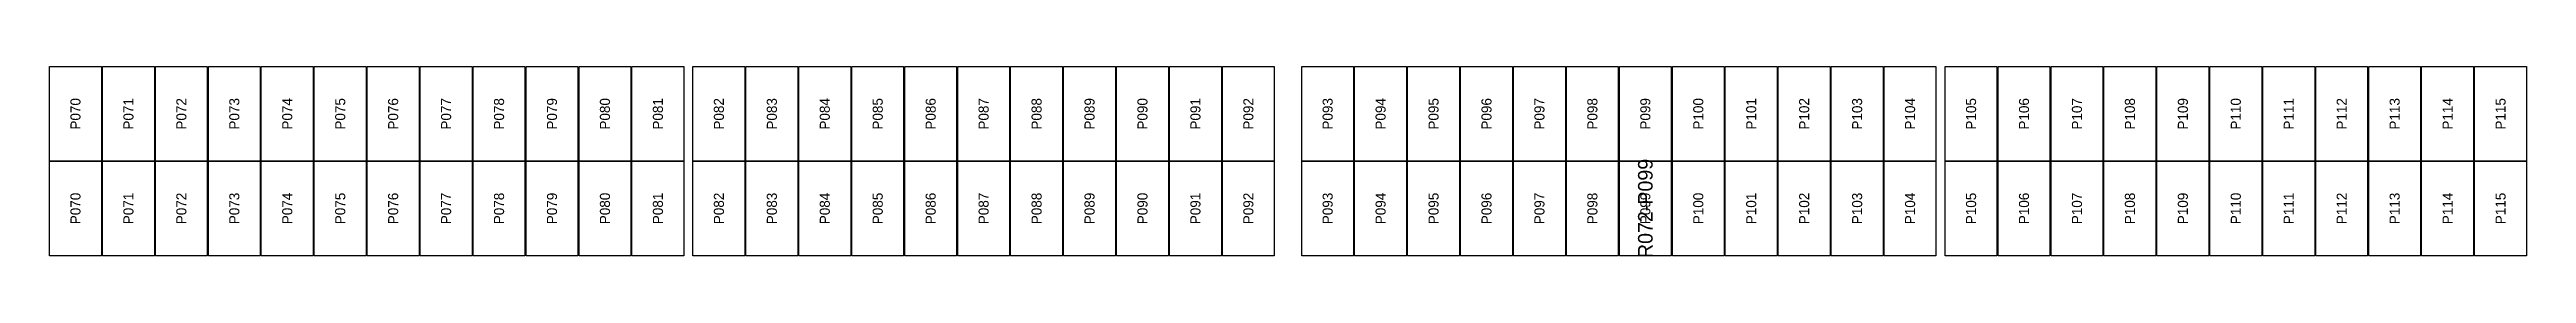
# Model space of a CAD drawing. Extents: x 296295 to 296770, y 651564 to 652121.
# Drawn here: x 296588 to 296642.2, y 651832.3 to 651836.4 of the extents above; entities that cross this region are included whole.
import ezdxf
from ezdxf.enums import TextEntityAlignment as Align

# ---------------------------------------------------------------- set-up
doc = ezdxf.new("R2010")
doc.units = 0

msp = doc.modelspace()

# ---------------------------------------------------------------- texts
at = {"layer": 'DEFECT_LABELS'}
msp.add_text('R072-P099', height=0.32, rotation=90, dxfattribs=at).set_placement((296622.922, 651833.306), align=Align.MIDDLE_CENTER)
at = {"layer": 'PANEL_POSITION'}
for s, p in [('P070', (296588.588, 651835.369)), ('P071', (296589.746, 651835.369)), ('P072', (296590.904, 651835.369)), ('P073', (296592.062, 651835.369)), ('P074', (296593.22, 651835.369)), ('P075', (296594.378, 651835.369)), ('P076', (296595.536, 651835.369)), ('P077', (296596.694, 651835.369)), ('P078', (296597.852, 651835.369)), ('P079', (296599.01, 651835.369)), ('P080', (296600.168, 651835.369)), ('P081', (296601.326, 651835.369)), ('P082', (296602.66, 651835.369)), ('P083', (296603.818, 651835.369)), ('P084', (296604.976, 651835.369)), ('P085', (296606.134, 651835.369)), ('P086', (296607.292, 651835.369)), ('P087', (296608.45, 651835.369)), ('P088', (296609.608, 651835.369)), ('P089', (296610.766, 651835.369)), ('P090', (296611.924, 651835.369)), ('P091', (296613.082, 651835.369)), ('P092', (296614.24, 651835.369)), ('P093', (296615.974, 651835.369)), ('P094', (296617.132, 651835.369)), ('P095', (296618.29, 651835.369)), ('P096', (296619.448, 651835.369)), ('P097', (296620.606, 651835.369)), ('P098', (296621.764, 651835.369)), ('P099', (296622.922, 651835.369)), ('P100', (296624.08, 651835.369)), ('P101', (296625.238, 651835.369)), ('P102', (296626.396, 651835.369)), ('P103', (296627.554, 651835.369)), ('P104', (296628.712, 651835.369)), ('P105', (296630.046, 651835.369)), ('P106', (296631.204, 651835.369)), ('P107', (296632.362, 651835.369)), ('P108', (296633.52, 651835.369)), ('P109', (296634.678, 651835.369)), ('P110', (296635.836, 651835.369)), ('P111', (296636.994, 651835.369)), ('P112', (296638.152, 651835.369)), ('P113', (296639.31, 651835.369)), ('P114', (296640.468, 651835.369)), ('P115', (296641.626, 651835.369)), ('P070', (296588.588, 651833.306)), ('P071', (296589.746, 651833.306)), ('P072', (296590.904, 651833.306)), ('P073', (296592.062, 651833.306)), ('P074', (296593.22, 651833.306)), ('P075', (296594.378, 651833.306)), ('P076', (296595.536, 651833.306)), ('P077', (296596.694, 651833.306)), ('P078', (296597.852, 651833.306)), ('P079', (296599.01, 651833.306)), ('P080', (296600.168, 651833.306)), ('P081', (296601.326, 651833.306)), ('P082', (296602.66, 651833.306)), ('P083', (296603.818, 651833.306)), ('P084', (296604.976, 651833.306)), ('P085', (296606.134, 651833.306)), ('P086', (296607.292, 651833.306)), ('P087', (296608.45, 651833.306)), ('P088', (296609.608, 651833.306)), ('P089', (296610.766, 651833.306)), ('P090', (296611.924, 651833.306)), ('P091', (296613.082, 651833.306)), ('P092', (296614.24, 651833.306)), ('P093', (296615.974, 651833.306)), ('P094', (296617.132, 651833.306)), ('P095', (296618.29, 651833.306)), ('P096', (296619.448, 651833.306)), ('P097', (296620.606, 651833.306)), ('P098', (296621.764, 651833.306)), ('P099', (296622.922, 651833.306)), ('P100', (296624.08, 651833.306)), ('P101', (296625.238, 651833.306)), ('P102', (296626.396, 651833.306)), ('P103', (296627.554, 651833.306)), ('P104', (296628.712, 651833.306)), ('P105', (296630.046, 651833.306)), ('P106', (296631.204, 651833.306)), ('P107', (296632.362, 651833.306)), ('P108', (296633.52, 651833.306)), ('P109', (296634.678, 651833.306)), ('P110', (296635.836, 651833.306)), ('P111', (296636.994, 651833.306)), ('P112', (296638.152, 651833.306)), ('P113', (296639.31, 651833.306)), ('P114', (296640.468, 651833.306)), ('P115', (296641.626, 651833.306))]:
    msp.add_text(s, height=0.22, rotation=90, dxfattribs=at).set_placement(p, align=Align.MIDDLE_CENTER)

# ---------------------------------------------------------------- linework, layer by layer
at = {"layer": 'DEFECTIVE_PANELS'}
msp.add_lwpolyline([(296622.355, 651834.338), (296623.489, 651834.338), (296623.489, 651832.275), (296622.355, 651832.275)], close=True, dxfattribs=at)
at = {"layer": 'PANELS_MASTER'}
for points in [[(296588.021, 651836.401), (296589.155, 651836.401), (296589.155, 651834.338), (296588.021, 651834.338)], [(296589.179, 651836.401), (296590.313, 651836.401), (296590.313, 651834.338), (296589.179, 651834.338)], [(296590.337, 651836.401), (296591.471, 651836.401), (296591.471, 651834.338), (296590.337, 651834.338)], [(296591.495, 651836.401), (296592.629, 651836.401), (296592.629, 651834.338), (296591.495, 651834.338)], [(296592.653, 651836.401), (296593.787, 651836.401), (296593.787, 651834.338), (296592.653, 651834.338)], [(296593.811, 651836.401), (296594.945, 651836.401), (296594.945, 651834.338), (296593.811, 651834.338)], [(296594.969, 651836.401), (296596.103, 651836.401), (296596.103, 651834.338), (296594.969, 651834.338)], [(296596.127, 651836.401), (296597.261, 651836.401), (296597.261, 651834.338), (296596.127, 651834.338)], [(296597.285, 651836.401), (296598.419, 651836.401), (296598.419, 651834.338), (296597.285, 651834.338)], [(296598.443, 651836.401), (296599.577, 651836.401), (296599.577, 651834.338), (296598.443, 651834.338)], [(296599.601, 651836.401), (296600.735, 651836.401), (296600.735, 651834.338), (296599.601, 651834.338)], [(296600.759, 651836.401), (296601.893, 651836.401), (296601.893, 651834.338), (296600.759, 651834.338)], [(296602.093, 651836.401), (296603.227, 651836.401), (296603.227, 651834.338), (296602.093, 651834.338)], [(296603.251, 651836.401), (296604.385, 651836.401), (296604.385, 651834.338), (296603.251, 651834.338)], [(296604.409, 651836.401), (296605.543, 651836.401), (296605.543, 651834.338), (296604.409, 651834.338)], [(296605.567, 651836.401), (296606.701, 651836.401), (296606.701, 651834.338), (296605.567, 651834.338)], [(296606.725, 651836.401), (296607.859, 651836.401), (296607.859, 651834.338), (296606.725, 651834.338)], [(296607.883, 651836.401), (296609.017, 651836.401), (296609.017, 651834.338), (296607.883, 651834.338)], [(296609.041, 651836.401), (296610.175, 651836.401), (296610.175, 651834.338), (296609.041, 651834.338)], [(296610.199, 651836.401), (296611.333, 651836.401), (296611.333, 651834.338), (296610.199, 651834.338)], [(296611.357, 651836.401), (296612.491, 651836.401), (296612.491, 651834.338), (296611.357, 651834.338)], [(296612.515, 651836.401), (296613.649, 651836.401), (296613.649, 651834.338), (296612.515, 651834.338)], [(296613.673, 651836.401), (296614.807, 651836.401), (296614.807, 651834.338), (296613.673, 651834.338)], [(296615.407, 651836.401), (296616.541, 651836.401), (296616.541, 651834.338), (296615.407, 651834.338)], [(296616.565, 651836.401), (296617.699, 651836.401), (296617.699, 651834.338), (296616.565, 651834.338)], [(296617.723, 651836.401), (296618.857, 651836.401), (296618.857, 651834.338), (296617.723, 651834.338)], [(296618.881, 651836.401), (296620.015, 651836.401), (296620.015, 651834.338), (296618.881, 651834.338)], [(296620.039, 651836.401), (296621.173, 651836.401), (296621.173, 651834.338), (296620.039, 651834.338)], [(296621.197, 651836.401), (296622.331, 651836.401), (296622.331, 651834.338), (296621.197, 651834.338)], [(296622.355, 651836.401), (296623.489, 651836.401), (296623.489, 651834.338), (296622.355, 651834.338)], [(296623.513, 651836.401), (296624.647, 651836.401), (296624.647, 651834.338), (296623.513, 651834.338)], [(296624.671, 651836.401), (296625.805, 651836.401), (296625.805, 651834.338), (296624.671, 651834.338)], [(296625.829, 651836.401), (296626.963, 651836.401), (296626.963, 651834.338), (296625.829, 651834.338)], [(296626.987, 651836.401), (296628.121, 651836.401), (296628.121, 651834.338), (296626.987, 651834.338)], [(296628.145, 651836.401), (296629.279, 651836.401), (296629.279, 651834.338), (296628.145, 651834.338)], [(296629.479, 651836.401), (296630.613, 651836.401), (296630.613, 651834.338), (296629.479, 651834.338)], [(296630.637, 651836.401), (296631.771, 651836.401), (296631.771, 651834.338), (296630.637, 651834.338)], [(296631.795, 651836.401), (296632.929, 651836.401), (296632.929, 651834.338), (296631.795, 651834.338)], [(296632.953, 651836.401), (296634.087, 651836.401), (296634.087, 651834.338), (296632.953, 651834.338)], [(296634.111, 651836.401), (296635.245, 651836.401), (296635.245, 651834.338), (296634.111, 651834.338)], [(296635.269, 651836.401), (296636.403, 651836.401), (296636.403, 651834.338), (296635.269, 651834.338)], [(296636.427, 651836.401), (296637.561, 651836.401), (296637.561, 651834.338), (296636.427, 651834.338)], [(296637.585, 651836.401), (296638.719, 651836.401), (296638.719, 651834.338), (296637.585, 651834.338)], [(296638.743, 651836.401), (296639.877, 651836.401), (296639.877, 651834.338), (296638.743, 651834.338)], [(296639.901, 651836.401), (296641.035, 651836.401), (296641.035, 651834.338), (296639.901, 651834.338)], [(296641.059, 651836.401), (296642.193, 651836.401), (296642.193, 651834.338), (296641.059, 651834.338)], [(296588.021, 651834.338), (296589.155, 651834.338), (296589.155, 651832.275), (296588.021, 651832.275)], [(296589.179, 651834.338), (296590.313, 651834.338), (296590.313, 651832.275), (296589.179, 651832.275)], [(296590.337, 651834.338), (296591.471, 651834.338), (296591.471, 651832.275), (296590.337, 651832.275)], [(296591.495, 651834.338), (296592.629, 651834.338), (296592.629, 651832.275), (296591.495, 651832.275)], [(296592.653, 651834.338), (296593.787, 651834.338), (296593.787, 651832.275), (296592.653, 651832.275)], [(296593.811, 651834.338), (296594.945, 651834.338), (296594.945, 651832.275), (296593.811, 651832.275)], [(296594.969, 651834.338), (296596.103, 651834.338), (296596.103, 651832.275), (296594.969, 651832.275)], [(296596.127, 651834.338), (296597.261, 651834.338), (296597.261, 651832.275), (296596.127, 651832.275)], [(296597.285, 651834.338), (296598.419, 651834.338), (296598.419, 651832.275), (296597.285, 651832.275)], [(296598.443, 651834.338), (296599.577, 651834.338), (296599.577, 651832.275), (296598.443, 651832.275)], [(296599.601, 651834.338), (296600.735, 651834.338), (296600.735, 651832.275), (296599.601, 651832.275)], [(296600.759, 651834.338), (296601.893, 651834.338), (296601.893, 651832.275), (296600.759, 651832.275)], [(296602.093, 651834.338), (296603.227, 651834.338), (296603.227, 651832.275), (296602.093, 651832.275)], [(296603.251, 651834.338), (296604.385, 651834.338), (296604.385, 651832.275), (296603.251, 651832.275)], [(296604.409, 651834.338), (296605.543, 651834.338), (296605.543, 651832.275), (296604.409, 651832.275)], [(296605.567, 651834.338), (296606.701, 651834.338), (296606.701, 651832.275), (296605.567, 651832.275)], [(296606.725, 651834.338), (296607.859, 651834.338), (296607.859, 651832.275), (296606.725, 651832.275)], [(296607.883, 651834.338), (296609.017, 651834.338), (296609.017, 651832.275), (296607.883, 651832.275)], [(296609.041, 651834.338), (296610.175, 651834.338), (296610.175, 651832.275), (296609.041, 651832.275)], [(296610.199, 651834.338), (296611.333, 651834.338), (296611.333, 651832.275), (296610.199, 651832.275)], [(296611.357, 651834.338), (296612.491, 651834.338), (296612.491, 651832.275), (296611.357, 651832.275)], [(296612.515, 651834.338), (296613.649, 651834.338), (296613.649, 651832.275), (296612.515, 651832.275)], [(296613.673, 651834.338), (296614.807, 651834.338), (296614.807, 651832.275), (296613.673, 651832.275)], [(296615.407, 651834.338), (296616.541, 651834.338), (296616.541, 651832.275), (296615.407, 651832.275)], [(296616.565, 651834.338), (296617.699, 651834.338), (296617.699, 651832.275), (296616.565, 651832.275)], [(296617.723, 651834.338), (296618.857, 651834.338), (296618.857, 651832.275), (296617.723, 651832.275)], [(296618.881, 651834.338), (296620.015, 651834.338), (296620.015, 651832.275), (296618.881, 651832.275)], [(296620.039, 651834.338), (296621.173, 651834.338), (296621.173, 651832.275), (296620.039, 651832.275)], [(296621.197, 651834.338), (296622.331, 651834.338), (296622.331, 651832.275), (296621.197, 651832.275)], [(296623.513, 651834.338), (296624.647, 651834.338), (296624.647, 651832.275), (296623.513, 651832.275)], [(296624.671, 651834.338), (296625.805, 651834.338), (296625.805, 651832.275), (296624.671, 651832.275)], [(296625.829, 651834.338), (296626.963, 651834.338), (296626.963, 651832.275), (296625.829, 651832.275)], [(296626.987, 651834.338), (296628.121, 651834.338), (296628.121, 651832.275), (296626.987, 651832.275)], [(296628.145, 651834.338), (296629.279, 651834.338), (296629.279, 651832.275), (296628.145, 651832.275)], [(296629.479, 651834.338), (296630.613, 651834.338), (296630.613, 651832.275), (296629.479, 651832.275)], [(296630.637, 651834.338), (296631.771, 651834.338), (296631.771, 651832.275), (296630.637, 651832.275)], [(296631.795, 651834.338), (296632.929, 651834.338), (296632.929, 651832.275), (296631.795, 651832.275)], [(296632.953, 651834.338), (296634.087, 651834.338), (296634.087, 651832.275), (296632.953, 651832.275)], [(296634.111, 651834.338), (296635.245, 651834.338), (296635.245, 651832.275), (296634.111, 651832.275)], [(296635.269, 651834.338), (296636.403, 651834.338), (296636.403, 651832.275), (296635.269, 651832.275)], [(296636.427, 651834.338), (296637.561, 651834.338), (296637.561, 651832.275), (296636.427, 651832.275)], [(296637.585, 651834.338), (296638.719, 651834.338), (296638.719, 651832.275), (296637.585, 651832.275)], [(296638.743, 651834.338), (296639.877, 651834.338), (296639.877, 651832.275), (296638.743, 651832.275)], [(296639.901, 651834.338), (296641.035, 651834.338), (296641.035, 651832.275), (296639.901, 651832.275)], [(296641.059, 651834.338), (296642.193, 651834.338), (296642.193, 651832.275), (296641.059, 651832.275)]]:
    msp.add_lwpolyline(points, close=True, dxfattribs=at)

msp.set_redraw_order([(e.dxf.handle, doc.entitydb.next_handle()) for e in msp.query("TEXT MTEXT ATTDEF DIMENSION ARC_DIMENSION")])  # texts and dimensions are drawn at this point

doc.saveas('drawing.dxf')
